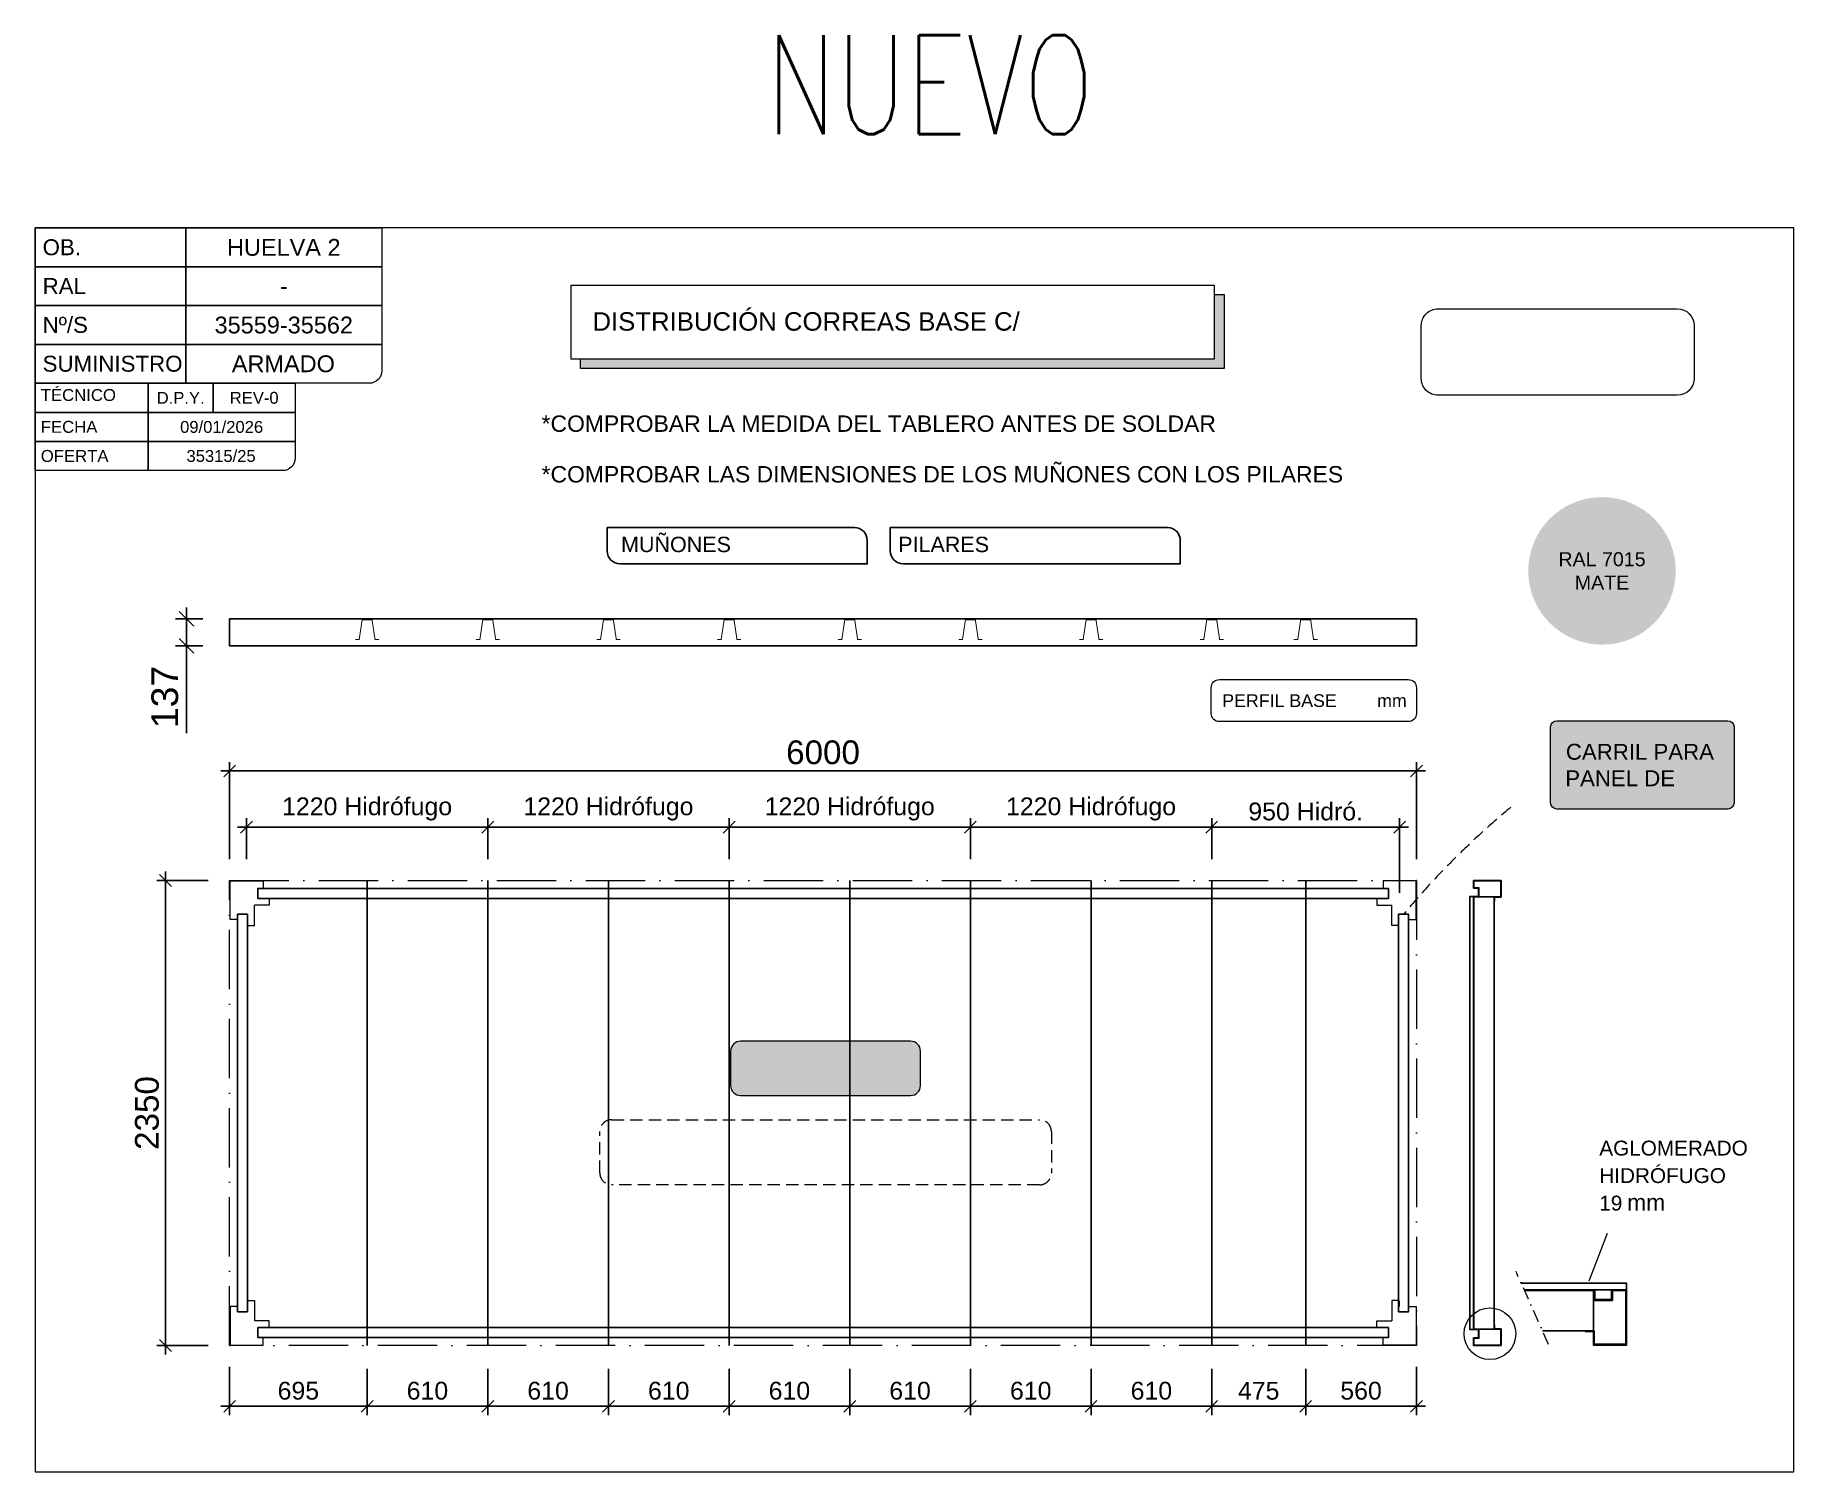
# Model space of a CAD drawing. Header units: millimetres. Extents: x 367645 to 474957, y -134457 to -104992.
# Drawn here: x 416651 to 425542, y -113025 to -105763 of the extents above; entities that cross this region are included whole.
import ezdxf
from ezdxf.enums import TextEntityAlignment as Align

# ---------------------------------------------------------------- set-up
doc = ezdxf.new("R2010")
doc.units = ezdxf.units.MM
doc.header["$LTSCALE"] = 25
doc.header["$PDMODE"] = 35
doc.header["$PDSIZE"] = 5
for name, pattern in [('ACAD_ISO10W100', [18, 12, -3, 0, -3]), ('TRAZO_Y_PUNTO2', [0.5, 0.25, -0.125, 0, -0.125]), ('TRAZOS2', [0.375, 0.25, -0.125])]:
    doc.linetypes.add(name, pattern=pattern)
for name, color, linetype in [('_A-SOMBREJAT BLANC', 7, 'Continuous'), ('ALZ-CER-DIB', 8, 'Continuous'), ('ALZ-EST-BA-DIB', 3, 'Continuous'), ('CARRIL', 3, 'Continuous'), ('CORREAS', 4, 'Continuous'), ('CUADROS', 2, 'Continuous'), ('Ejes', 4, 'Continuous'), ('Estructura LF', 8, 'Continuous'), ('PL-CER-DIB', 3, 'Continuous'), ('SOMBRAS', 7, 'Continuous'), ('TEXTO', 2, 'Continuous')]:
    doc.layers.add(name, color=color, linetype=linetype)
for name, color, linetype, lineweight in [('Cotas', 1, 'Continuous', 13), ('PL-LIM-CASETA', 8, 'ACAD_ISO10W100', 9), ('PL-PILARES', 2, 'Continuous', 18)]:
    doc.layers.add(name, color=color, linetype=linetype, lineweight=lineweight)
doc.styles.add('ARIAL', font='arial.ttf')
doc.styles.add('ROMANS', font='romans.shx', dxfattribs={"width": 0.75})
doc.styles.get("Standard").update_dxf_attribs({"font": 'arial.ttf'})
doc.dimstyles.new('PMP-T-60', dxfattribs={"dimscale": 60, "dimtxt": 1.8, "dimasz": 1, "dimexe": 0.75, "dimexo": 1.8, "dimgap": 0.5400000000000001, "dimtad": 1, "dimdec": 0, "dimzin": 0, "dimdsep": 46, "dimtxsty": 'ROMANS', "dimblk1": 'OBLIQUE', "dimblk2": 'OBLIQUE', "dimsah": 1, "dimcen": 1, "dimdle": 0.75, "dimadec": 0, "dimazin": 0, "dimtfac": 1, "dimtdec": 0, "dimtofl": 0, "dimtmove": 0, "dimatfit": 3, "dimldrblk": 'OBLIQUE', "dimfxl": 1, "dimtolj": 1, "dimtzin": 0, "dimarcsym": 0})
doc.dimstyles.new('PMP-T-75', dxfattribs={"dimscale": 75, "dimtxt": 1.8, "dimasz": 1, "dimexe": 0.75, "dimexo": 1.8, "dimgap": 0.5400000000000001, "dimtad": 1, "dimdec": 0, "dimzin": 0, "dimdsep": 46, "dimtxsty": 'ROMANS', "dimblk1": 'OBLIQUE', "dimblk2": 'OBLIQUE', "dimsah": 1, "dimcen": 1, "dimdle": 0.75, "dimadec": 0, "dimazin": 0, "dimtfac": 1, "dimtdec": 0, "dimtofl": 0, "dimtmove": 0, "dimatfit": 3, "dimldrblk": 'OBLIQUE', "dimfxl": 1, "dimtolj": 1, "dimtzin": 0, "dimarcsym": 0})

msp = doc.modelspace()

# ---------------------------------------------------------------- texts
at = {"layer": 'CARRIL', "insert": (420346.638487928, -105763.3378919169), "char_height": 500, "width": 5579.14777942372, "attachment_point": 1, "style": 'ROMANS'}
msp.add_mtext('NUEVO', dxfattribs=at)
at = {"layer": 'TEXTO', "style": 'ARIAL'}
for s, p in [('HUELVA 2', (417907.496841155, -106835.9006619731)), ('-', (417907.496841155, -107032.1623737251)), ('ARMADO', (417905.4048471018, -107424.3203013939))]:
    msp.add_text(s, height=84.99167612187583, dxfattribs=at).set_placement(p, align=Align.MIDDLE_CENTER)
at = {"layer": 'TEXTO', "color": 6, "style": 'ARIAL'}
msp.add_text('35559-35562', height=84.99167612187583, dxfattribs=at).set_placement((417907.496841155, -107228.424085477), align=Align.MIDDLE_CENTER)
at = {"layer": 'TEXTO', "color": 7, "style": 'ARIAL'}
for s, p in [('D.P.Y.', (417386.2480276535, -107596.414795012)), ('REV-0', (417757.952004455, -107596.414795012)), ('09/01/2026', (417593.2784395889, -107743.611078826))]:
    msp.add_text(s, height=60.02563778115921, dxfattribs=at).set_placement(p, align=Align.MIDDLE_CENTER)
at = {"layer": 'TEXTO', "style": 'ARIAL'}
for s, p in [('*COMPROBAR LA MEDIDA DEL TABLERO ANTES DE SOLDAR', (419211.0085494426, -107768.3865141967)), ('*COMPROBAR LAS DIMENSIONES DE LOS MUÑONES CON LOS PILARES', (419211.0085494426, -108024.3942201258))]:
    msp.add_text(s, height=82.86719530218696, dxfattribs=at).set_placement(p)
at = {"layer": 'TEXTO', "color": 4, "style": 'ARIAL'}
msp.add_text('35315/25', height=60.02563778115921, dxfattribs=at).set_placement((417590.5067497867, -107890.345475142), align=Align.MIDDLE_CENTER)
at = {"layer": 'TEXTO', "char_height": 80.62744482520085, "width": 1307.133102081609, "attachment_point": 1}
for s, insert in [('OB.', (416688.3496233185, -106794.9639927316)), ('RAL', (416688.3496233185, -106991.2257044836)), ('Nº/S ', (416688.3496233185, -107187.4874162355)), ('SUMINISTRO', (416688.3496233185, -107383.7491279875))]:
    msp.add_mtext(s, dxfattribs=dict(at, insert=insert))
at = {"layer": 'TEXTO', "color": 7, "char_height": 60.47058361890055, "width": 1307.133102081609, "attachment_point": 1}
for s, insert in [('TÉCNICO', (416678.9180262123, -107551.9543936212)), ('FECHA', (416678.9180262123, -107712.9085768947))]:
    msp.add_mtext(s, dxfattribs=dict(at, insert=insert))
at = {"layer": 'TEXTO', "color": 4, "insert": (416678.9180262123, -107860.1048607087), "char_height": 60.47058361890055, "width": 1307.133102081609, "attachment_point": 1}
msp.add_mtext('OFERTA', dxfattribs=at)
at = {"layer": 'TEXTO', "transparency": 33554687, "insert": (424571.9177517883, -108471.2653280559, -14394.58967002657), "char_height": 70.93482133686884, "width": 536.0964178752159, "attachment_point": 5, "style": 'ARIAL'}
msp.add_mtext('{\\C0;\\c16777215;RAL 7015 MATE}', dxfattribs=at)

# ---------------------------------------------------------------- blocks, each defined once
blk = doc.blocks.new('_OBLIQUE')
at = {"color": 0, "linetype": 'ByBlock'}
blk.add_line((-0.5, -0.5), (0.5, 0.5), dxfattribs=at)
blk = doc.blocks.new('*D344')
at = {"layer": 'Cotas', "color": 0, "lineweight": -2, "transparency": 16777216}
for p, q in [((417498.7930660353, -108713.3065789912), (417359.8238188759, -108713.3065789912)), ((417416.0738188759, -108657.0565789912), (417416.0738188759, -108850.3065789911)), ((417498.7930660353, -108850.3065789911), (417359.8238188759, -108850.3065789911)), ((417416.0738188759, -108850.3065789911), (417416.0738188759, -109291.8693347892))]:
    blk.add_line(p, q, dxfattribs=at)
at = {"layer": 'Defpoints', "color": 0, "transparency": 16777216}
for p in [(417633.7930660352, -108713.3065789912), (417416.0738188759, -108850.3065789911), (417633.7930660354, -108850.3065789911)]:
    blk.add_point(p, dxfattribs=at)
at = {"layer": 'Cotas', "color": 0, "lineweight": -2, "transparency": 16777216, "xscale": 75, "yscale": 75, "zscale": 75}
for p, rotation in [((417416.0738188759, -108713.3065789912), 90), ((417416.0738188759, -108850.3065789911), 270)]:
    blk.add_blockref('_OBLIQUE', p, dxfattribs=dict(at, rotation=rotation))
at = {"layer": 'Cotas', "color": 0, "transparency": 16777216, "insert": (417306.6004218772, -109108.5879568902), "char_height": 135, "attachment_point": 5, "rotation": 90, "style": 'ARIAL'}
blk.add_mtext('\\A1;137', dxfattribs=at)
blk = doc.blocks.new('*D345')
at = {"layer": 'Cotas', "color": 0, "lineweight": -2, "transparency": 16777216}
for p, q in [((417525.7930660353, -110036.5867124923), (417264.8799635232, -110036.5867124923)), ((417309.8799635232, -109991.5867124924), (417309.8799635232, -112431.5867124924)), ((417525.7930660353, -112386.5867124925), (417264.8799635232, -112386.5867124925))]:
    blk.add_line(p, q, dxfattribs=at)
at = {"layer": 'Defpoints', "color": 0, "transparency": 16777216}
for p in [(417633.7930660354, -110036.5867124923), (417309.8799635232, -112386.5867124925), (417633.7930660354, -112386.5867124925)]:
    blk.add_point(p, dxfattribs=at)
at = {"layer": 'Cotas', "color": 0, "lineweight": -2, "transparency": 16777216, "xscale": 60, "yscale": 60, "zscale": 60}
for p, rotation in [((417309.8799635232, -110036.5867124923), 90), ((417309.8799635232, -112386.5867124925), 270)]:
    blk.add_blockref('_OBLIQUE', p, dxfattribs=dict(at, rotation=rotation))
at = {"layer": 'Cotas', "color": 0, "transparency": 16777216, "insert": (417216.170277302, -111211.5867124925), "char_height": 120, "attachment_point": 5, "rotation": 90, "style": 'ARIAL'}
blk.add_mtext('\\A1;2350', dxfattribs=at)
blk = doc.blocks.new('*D346')
at = {"layer": 'Cotas', "color": 0, "lineweight": -2, "transparency": 16777216}
for p, q in [((417633.7930660351, -109928.5867124923), (417633.7930660351, -109437.7321472028)), ((423633.7930660353, -109928.5867124923), (423633.7930660353, -109437.7321472028)), ((417588.793066035, -109482.7321472028), (423678.7930660351, -109482.7321472028))]:
    blk.add_line(p, q, dxfattribs=at)
at = {"layer": 'Defpoints', "color": 0, "transparency": 16777216}
for p in [(423633.7930660353, -109482.7321472028), (417633.7930660351, -110036.5867124923), (423633.7930660353, -110036.5867124923)]:
    blk.add_point(p, dxfattribs=at)
at = {"layer": 'Cotas', "color": 0, "lineweight": -2, "transparency": 16777216, "xscale": 60, "yscale": 60, "zscale": 60, "rotation": 180}
blk.add_blockref('_OBLIQUE', (417633.7930660351, -109482.7321472028), dxfattribs=at)
at = {"layer": 'Cotas', "color": 0, "lineweight": -2, "transparency": 16777216, "xscale": 60, "yscale": 60, "zscale": 60}
blk.add_blockref('_OBLIQUE', (423633.7930660353, -109482.7321472028), dxfattribs=at)
at = {"layer": 'Cotas', "color": 0, "transparency": 16777216, "insert": (420633.793066035, -109389.0633886762), "char_height": 120, "attachment_point": 5, "style": 'ARIAL'}
blk.add_mtext('\\A1;6000', dxfattribs=at)
blk = doc.blocks.new('*D347')
at = {"layer": 'Cotas', "color": 0, "lineweight": -2, "transparency": 16777216}
for p, q in [((423073.7930660352, -112504.5867124923), (423073.7930660352, -112739.2944789973)), ((423633.7930660353, -112494.5867124923), (423633.7930660353, -112739.2944789973)), ((423028.7930660352, -112694.2944789973), (423678.7930660351, -112694.2944789973))]:
    blk.add_line(p, q, dxfattribs=at)
at = {"layer": 'Defpoints', "color": 0, "transparency": 16777216}
for p in [(423073.7930660352, -112396.5867124923), (423633.7930660353, -112386.5867124923), (423633.7930660353, -112694.2944789973)]:
    blk.add_point(p, dxfattribs=at)
at = {"layer": 'Cotas', "color": 0, "lineweight": -2, "transparency": 16777216, "xscale": 60, "yscale": 60, "zscale": 60, "rotation": 180}
blk.add_blockref('_OBLIQUE', (423073.7930660352, -112694.2944789973), dxfattribs=at)
at = {"layer": 'Cotas', "color": 0, "lineweight": -2, "transparency": 16777216, "xscale": 60, "yscale": 60, "zscale": 60}
blk.add_blockref('_OBLIQUE', (423633.7930660353, -112694.2944789973), dxfattribs=at)
at = {"layer": 'Cotas', "color": 0, "transparency": 16777216, "insert": (423353.7930660353, -112615.9429101023), "char_height": 90, "attachment_point": 5, "style": 'ARIAL'}
blk.add_mtext('\\A1;560', dxfattribs=at)
blk = doc.blocks.new('*D348')
at = {"layer": 'Cotas', "color": 0, "lineweight": -2, "transparency": 16777216}
for p, q in [((417673.7930660353, -109766.3365785787), (418983.7930660353, -109766.3365785787)), ((417718.7930660353, -109928.5867124923), (417718.7930660353, -109721.3365785787)), ((418938.7930660353, -109928.5867124923), (418938.7930660353, -109721.3365785787))]:
    blk.add_line(p, q, dxfattribs=at)
at = {"layer": 'Defpoints', "color": 0, "transparency": 16777216}
for p in [(418938.7930660353, -109766.3365785787), (417718.7930660353, -110036.5867124923), (418938.7930660353, -110036.5867124923)]:
    blk.add_point(p, dxfattribs=at)
at = {"layer": 'Cotas', "color": 0, "lineweight": -2, "transparency": 16777216, "xscale": 60, "yscale": 60, "zscale": 60, "rotation": 180}
blk.add_blockref('_OBLIQUE', (417718.7930660353, -109766.3365785787), dxfattribs=at)
at = {"layer": 'Cotas', "color": 0, "lineweight": -2, "transparency": 16777216, "xscale": 60, "yscale": 60, "zscale": 60}
blk.add_blockref('_OBLIQUE', (418938.7930660353, -109766.3365785787), dxfattribs=at)
at = {"layer": 'Cotas', "color": 0, "transparency": 16777216, "insert": (418328.7930660353, -109674.9393070917), "char_height": 90, "attachment_point": 5, "style": 'ARIAL'}
blk.add_mtext('\\A1;1220 Hidrófugo', dxfattribs=at)
blk = doc.blocks.new('*D349')
at = {"layer": 'Cotas', "color": 0, "lineweight": -2, "transparency": 16777216}
for p, q in [((418328.7930660354, -112504.5867124923), (418328.7930660354, -112739.2944789973)), ((418938.7930660353, -112504.5867124923), (418938.7930660353, -112739.2944789973)), ((418283.7930660354, -112694.2944789973), (418983.7930660353, -112694.2944789973))]:
    blk.add_line(p, q, dxfattribs=at)
at = {"layer": 'Defpoints', "color": 0, "transparency": 16777216}
for p in [(418328.7930660354, -112396.5867124923), (418938.7930660353, -112396.5867124923), (418938.7930660353, -112694.2944789973)]:
    blk.add_point(p, dxfattribs=at)
at = {"layer": 'Cotas', "color": 0, "lineweight": -2, "transparency": 16777216, "xscale": 60, "yscale": 60, "zscale": 60, "rotation": 180}
blk.add_blockref('_OBLIQUE', (418328.7930660354, -112694.2944789973), dxfattribs=at)
at = {"layer": 'Cotas', "color": 0, "lineweight": -2, "transparency": 16777216, "xscale": 60, "yscale": 60, "zscale": 60}
blk.add_blockref('_OBLIQUE', (418938.7930660353, -112694.2944789973), dxfattribs=at)
at = {"layer": 'Cotas', "color": 0, "transparency": 16777216, "insert": (418633.7930660353, -112615.9429101023), "char_height": 90, "attachment_point": 5, "style": 'ARIAL'}
blk.add_mtext('\\A1;610', dxfattribs=at)
blk = doc.blocks.new('*D350')
at = {"layer": 'Cotas', "color": 0, "lineweight": -2, "transparency": 16777216}
for p, q in [((417633.7930660352, -112494.5867124923), (417633.7930660352, -112739.2944789973)), ((418328.7930660354, -112504.5867124923), (418328.7930660354, -112739.2944789973)), ((417588.7930660352, -112694.2944789973), (418373.7930660353, -112694.2944789973))]:
    blk.add_line(p, q, dxfattribs=at)
at = {"layer": 'Defpoints', "color": 0, "transparency": 16777216}
for p in [(417633.7930660352, -112386.5867124923), (418328.7930660354, -112396.5867124923), (418328.7930660354, -112694.2944789973)]:
    blk.add_point(p, dxfattribs=at)
at = {"layer": 'Cotas', "color": 0, "lineweight": -2, "transparency": 16777216, "xscale": 60, "yscale": 60, "zscale": 60, "rotation": 180}
blk.add_blockref('_OBLIQUE', (417633.7930660352, -112694.2944789973), dxfattribs=at)
at = {"layer": 'Cotas', "color": 0, "lineweight": -2, "transparency": 16777216, "xscale": 60, "yscale": 60, "zscale": 60}
blk.add_blockref('_OBLIQUE', (418328.7930660354, -112694.2944789973), dxfattribs=at)
at = {"layer": 'Cotas', "color": 0, "transparency": 16777216, "insert": (417981.2930660353, -112615.9429101023), "char_height": 90, "attachment_point": 5, "style": 'ARIAL'}
blk.add_mtext('\\A1;695', dxfattribs=at)
blk = doc.blocks.new('*D351')
at = {"layer": 'Cotas', "color": 0, "lineweight": -2, "transparency": 16777216}
for p, q in [((422553.7930660354, -109766.3365785787), (423593.7930660353, -109766.3365785787)), ((422598.7930660354, -109928.5867124923), (422598.7930660354, -109721.3365785787)), ((423548.7930660354, -110098.5867124923), (423548.7930660354, -109721.3365785787))]:
    blk.add_line(p, q, dxfattribs=at)
at = {"layer": 'Defpoints', "color": 0, "transparency": 16777216}
for p in [(423548.7930660354, -109766.3365785787), (422598.7930660354, -110036.5867124923), (423548.7930660354, -110206.5867124923)]:
    blk.add_point(p, dxfattribs=at)
at = {"layer": 'Cotas', "color": 0, "lineweight": -2, "transparency": 16777216, "xscale": 60, "yscale": 60, "zscale": 60, "rotation": 180}
blk.add_blockref('_OBLIQUE', (422598.7930660354, -109766.3365785787), dxfattribs=at)
at = {"layer": 'Cotas', "color": 0, "lineweight": -2, "transparency": 16777216, "xscale": 60, "yscale": 60, "zscale": 60}
blk.add_blockref('_OBLIQUE', (423548.7930660354, -109766.3365785787), dxfattribs=at)
at = {"layer": 'Cotas', "color": 0, "transparency": 16777216, "insert": (423073.7930660352, -109687.9236181421), "char_height": 90, "attachment_point": 5, "style": 'ARIAL'}
blk.add_mtext('\\A1;950 Hidró.', dxfattribs=at)
blk = doc.blocks.new('*D352')
at = {"layer": 'Cotas', "color": 0, "lineweight": -2, "transparency": 16777216}
for p, q in [((418893.7930660354, -109766.3365785787), (420203.7930660353, -109766.3365785787)), ((418938.7930660353, -109928.5867124923), (418938.7930660353, -109721.3365785787)), ((420158.7930660353, -109928.5867124923), (420158.7930660353, -109721.3365785787))]:
    blk.add_line(p, q, dxfattribs=at)
at = {"layer": 'Defpoints', "color": 0, "transparency": 16777216}
for p in [(420158.7930660353, -109766.3365785787), (418938.7930660353, -110036.5867124923), (420158.7930660353, -110036.5867124923)]:
    blk.add_point(p, dxfattribs=at)
at = {"layer": 'Cotas', "color": 0, "lineweight": -2, "transparency": 16777216, "xscale": 60, "yscale": 60, "zscale": 60, "rotation": 180}
blk.add_blockref('_OBLIQUE', (418938.7930660353, -109766.3365785787), dxfattribs=at)
at = {"layer": 'Cotas', "color": 0, "lineweight": -2, "transparency": 16777216, "xscale": 60, "yscale": 60, "zscale": 60}
blk.add_blockref('_OBLIQUE', (420158.7930660353, -109766.3365785787), dxfattribs=at)
at = {"layer": 'Cotas', "color": 0, "transparency": 16777216, "insert": (419548.7930660353, -109674.9393070917), "char_height": 90, "attachment_point": 5, "style": 'ARIAL'}
blk.add_mtext('\\A1;1220 Hidrófugo', dxfattribs=at)
blk = doc.blocks.new('*D353')
at = {"layer": 'Cotas', "color": 0, "lineweight": -2, "transparency": 16777216}
for p, q in [((419548.7930660354, -112504.5867124923), (419548.7930660354, -112739.2944789973)), ((420158.7930660353, -112504.5867124923), (420158.7930660353, -112739.2944789973)), ((419503.7930660354, -112694.2944789973), (420203.7930660353, -112694.2944789973))]:
    blk.add_line(p, q, dxfattribs=at)
at = {"layer": 'Defpoints', "color": 0, "transparency": 16777216}
for p in [(419548.7930660354, -112396.5867124923), (420158.7930660353, -112396.5867124923), (420158.7930660353, -112694.2944789973)]:
    blk.add_point(p, dxfattribs=at)
at = {"layer": 'Cotas', "color": 0, "lineweight": -2, "transparency": 16777216, "xscale": 60, "yscale": 60, "zscale": 60, "rotation": 180}
blk.add_blockref('_OBLIQUE', (419548.7930660354, -112694.2944789973), dxfattribs=at)
at = {"layer": 'Cotas', "color": 0, "lineweight": -2, "transparency": 16777216, "xscale": 60, "yscale": 60, "zscale": 60}
blk.add_blockref('_OBLIQUE', (420158.7930660353, -112694.2944789973), dxfattribs=at)
at = {"layer": 'Cotas', "color": 0, "transparency": 16777216, "insert": (419853.7930660353, -112615.9429101023), "char_height": 90, "attachment_point": 5, "style": 'ARIAL'}
blk.add_mtext('\\A1;610', dxfattribs=at)
blk = doc.blocks.new('*D354')
at = {"layer": 'Cotas', "color": 0, "lineweight": -2, "transparency": 16777216}
for p, q in [((420113.7930660354, -109766.3365785786), (421423.7930660353, -109766.3365785786)), ((420158.7930660353, -109928.5867124923), (420158.7930660353, -109721.3365785786)), ((421378.7930660354, -109928.5867124923), (421378.7930660354, -109721.3365785786))]:
    blk.add_line(p, q, dxfattribs=at)
at = {"layer": 'Defpoints', "color": 0, "transparency": 16777216}
for p in [(421378.7930660354, -109766.3365785786), (420158.7930660353, -110036.5867124923), (421378.7930660354, -110036.5867124923)]:
    blk.add_point(p, dxfattribs=at)
at = {"layer": 'Cotas', "color": 0, "lineweight": -2, "transparency": 16777216, "xscale": 60, "yscale": 60, "zscale": 60, "rotation": 180}
blk.add_blockref('_OBLIQUE', (420158.7930660353, -109766.3365785786), dxfattribs=at)
at = {"layer": 'Cotas', "color": 0, "lineweight": -2, "transparency": 16777216, "xscale": 60, "yscale": 60, "zscale": 60}
blk.add_blockref('_OBLIQUE', (421378.7930660354, -109766.3365785786), dxfattribs=at)
at = {"layer": 'Cotas', "color": 0, "transparency": 16777216, "insert": (420768.7930660354, -109674.9393070916), "char_height": 90, "attachment_point": 5, "style": 'ARIAL'}
blk.add_mtext('\\A1;1220 Hidrófugo', dxfattribs=at)
blk = doc.blocks.new('*D355')
at = {"layer": 'Cotas', "color": 0, "lineweight": -2, "transparency": 16777216}
for p, q in [((420768.7930660354, -112504.5867124923), (420768.7930660354, -112739.2944789973)), ((421378.7930660354, -112504.5867124923), (421378.7930660354, -112739.2944789973)), ((420723.7930660354, -112694.2944789973), (421423.7930660353, -112694.2944789973))]:
    blk.add_line(p, q, dxfattribs=at)
at = {"layer": 'Defpoints', "color": 0, "transparency": 16777216}
for p in [(420768.7930660354, -112396.5867124923), (421378.7930660354, -112396.5867124923), (421378.7930660354, -112694.2944789973)]:
    blk.add_point(p, dxfattribs=at)
at = {"layer": 'Cotas', "color": 0, "lineweight": -2, "transparency": 16777216, "xscale": 60, "yscale": 60, "zscale": 60, "rotation": 180}
blk.add_blockref('_OBLIQUE', (420768.7930660354, -112694.2944789973), dxfattribs=at)
at = {"layer": 'Cotas', "color": 0, "lineweight": -2, "transparency": 16777216, "xscale": 60, "yscale": 60, "zscale": 60}
blk.add_blockref('_OBLIQUE', (421378.7930660354, -112694.2944789973), dxfattribs=at)
at = {"layer": 'Cotas', "color": 0, "transparency": 16777216, "insert": (421073.7930660353, -112615.9429101023), "char_height": 90, "attachment_point": 5, "style": 'ARIAL'}
blk.add_mtext('\\A1;610', dxfattribs=at)
blk = doc.blocks.new('*D356')
at = {"layer": 'Cotas', "color": 0, "lineweight": -2, "transparency": 16777216}
for p, q in [((421333.7930660354, -109766.3365785786), (422643.7930660353, -109766.3365785786)), ((421378.7930660354, -109928.5867124923), (421378.7930660354, -109721.3365785786)), ((422598.7930660354, -109928.5867124923), (422598.7930660354, -109721.3365785786))]:
    blk.add_line(p, q, dxfattribs=at)
at = {"layer": 'Defpoints', "color": 0, "transparency": 16777216}
for p in [(422598.7930660354, -109766.3365785786), (421378.7930660354, -110036.5867124923), (422598.7930660354, -110036.5867124923)]:
    blk.add_point(p, dxfattribs=at)
at = {"layer": 'Cotas', "color": 0, "lineweight": -2, "transparency": 16777216, "xscale": 60, "yscale": 60, "zscale": 60, "rotation": 180}
blk.add_blockref('_OBLIQUE', (421378.7930660354, -109766.3365785786), dxfattribs=at)
at = {"layer": 'Cotas', "color": 0, "lineweight": -2, "transparency": 16777216, "xscale": 60, "yscale": 60, "zscale": 60}
blk.add_blockref('_OBLIQUE', (422598.7930660354, -109766.3365785786), dxfattribs=at)
at = {"layer": 'Cotas', "color": 0, "transparency": 16777216, "insert": (421988.7930660354, -109674.9393070916), "char_height": 90, "attachment_point": 5, "style": 'ARIAL'}
blk.add_mtext('\\A1;1220 Hidrófugo', dxfattribs=at)
blk = doc.blocks.new('*D357')
at = {"layer": 'Cotas', "color": 0, "lineweight": -2, "transparency": 16777216}
for p, q in [((421988.7930660354, -112504.5867124923), (421988.7930660354, -112739.2944789973)), ((422598.7930660354, -112504.5867124923), (422598.7930660354, -112739.2944789973)), ((421943.7930660354, -112694.2944789973), (422643.7930660353, -112694.2944789973))]:
    blk.add_line(p, q, dxfattribs=at)
at = {"layer": 'Defpoints', "color": 0, "transparency": 16777216}
for p in [(421988.7930660354, -112396.5867124923), (422598.7930660354, -112396.5867124923), (422598.7930660354, -112694.2944789973)]:
    blk.add_point(p, dxfattribs=at)
at = {"layer": 'Cotas', "color": 0, "lineweight": -2, "transparency": 16777216, "xscale": 60, "yscale": 60, "zscale": 60, "rotation": 180}
blk.add_blockref('_OBLIQUE', (421988.7930660354, -112694.2944789973), dxfattribs=at)
at = {"layer": 'Cotas', "color": 0, "lineweight": -2, "transparency": 16777216, "xscale": 60, "yscale": 60, "zscale": 60}
blk.add_blockref('_OBLIQUE', (422598.7930660354, -112694.2944789973), dxfattribs=at)
at = {"layer": 'Cotas', "color": 0, "transparency": 16777216, "insert": (422293.7930660353, -112615.9429101023), "char_height": 90, "attachment_point": 5, "style": 'ARIAL'}
blk.add_mtext('\\A1;610', dxfattribs=at)
blk = doc.blocks.new('*D358')
at = {"layer": 'Cotas', "color": 0, "lineweight": -2, "transparency": 16777216}
for p, q in [((418938.7930660354, -112504.5867124924), (418938.7930660354, -112739.2944789974)), ((419548.7930660353, -112504.5867124924), (419548.7930660353, -112739.2944789974)), ((418893.7930660355, -112694.2944789974), (419593.7930660353, -112694.2944789974))]:
    blk.add_line(p, q, dxfattribs=at)
at = {"layer": 'Defpoints', "color": 0, "transparency": 16777216}
for p in [(418938.7930660354, -112396.5867124924), (419548.7930660353, -112396.5867124924), (419548.7930660353, -112694.2944789974)]:
    blk.add_point(p, dxfattribs=at)
at = {"layer": 'Cotas', "color": 0, "lineweight": -2, "transparency": 16777216, "xscale": 60, "yscale": 60, "zscale": 60, "rotation": 180}
blk.add_blockref('_OBLIQUE', (418938.7930660354, -112694.2944789974), dxfattribs=at)
at = {"layer": 'Cotas', "color": 0, "lineweight": -2, "transparency": 16777216, "xscale": 60, "yscale": 60, "zscale": 60}
blk.add_blockref('_OBLIQUE', (419548.7930660353, -112694.2944789974), dxfattribs=at)
at = {"layer": 'Cotas', "color": 0, "transparency": 16777216, "insert": (419243.7930660354, -112615.9429101024), "char_height": 90, "attachment_point": 5, "style": 'ARIAL'}
blk.add_mtext('\\A1;610', dxfattribs=at)
blk = doc.blocks.new('*D359')
at = {"layer": 'Cotas', "color": 0, "lineweight": -2, "transparency": 16777216}
for p, q in [((420158.7930660356, -112504.5867124923), (420158.7930660356, -112739.2944789973)), ((420768.7930660354, -112504.5867124923), (420768.7930660354, -112739.2944789973)), ((420113.7930660356, -112694.2944789973), (420813.7930660353, -112694.2944789973))]:
    blk.add_line(p, q, dxfattribs=at)
at = {"layer": 'Defpoints', "color": 0, "transparency": 16777216}
for p in [(420158.7930660356, -112396.5867124923), (420768.7930660354, -112396.5867124923), (420768.7930660354, -112694.2944789973)]:
    blk.add_point(p, dxfattribs=at)
at = {"layer": 'Cotas', "color": 0, "lineweight": -2, "transparency": 16777216, "xscale": 60, "yscale": 60, "zscale": 60, "rotation": 180}
blk.add_blockref('_OBLIQUE', (420158.7930660356, -112694.2944789973), dxfattribs=at)
at = {"layer": 'Cotas', "color": 0, "lineweight": -2, "transparency": 16777216, "xscale": 60, "yscale": 60, "zscale": 60}
blk.add_blockref('_OBLIQUE', (420768.7930660354, -112694.2944789973), dxfattribs=at)
at = {"layer": 'Cotas', "color": 0, "transparency": 16777216, "insert": (420463.7930660354, -112615.9429101023), "char_height": 90, "attachment_point": 5, "style": 'ARIAL'}
blk.add_mtext('\\A1;610', dxfattribs=at)
blk = doc.blocks.new('*D360')
at = {"layer": 'Cotas', "color": 0, "lineweight": -2, "transparency": 16777216}
for p, q in [((421378.7930660356, -112504.5867124923), (421378.7930660356, -112739.2944789973)), ((421988.7930660354, -112504.5867124923), (421988.7930660354, -112739.2944789973)), ((421333.7930660356, -112694.2944789973), (422033.7930660353, -112694.2944789973))]:
    blk.add_line(p, q, dxfattribs=at)
at = {"layer": 'Defpoints', "color": 0, "transparency": 16777216}
for p in [(421378.7930660356, -112396.5867124923), (421988.7930660354, -112396.5867124923), (421988.7930660354, -112694.2944789973)]:
    blk.add_point(p, dxfattribs=at)
at = {"layer": 'Cotas', "color": 0, "lineweight": -2, "transparency": 16777216, "xscale": 60, "yscale": 60, "zscale": 60, "rotation": 180}
blk.add_blockref('_OBLIQUE', (421378.7930660356, -112694.2944789973), dxfattribs=at)
at = {"layer": 'Cotas', "color": 0, "lineweight": -2, "transparency": 16777216, "xscale": 60, "yscale": 60, "zscale": 60}
blk.add_blockref('_OBLIQUE', (421988.7930660354, -112694.2944789973), dxfattribs=at)
at = {"layer": 'Cotas', "color": 0, "transparency": 16777216, "insert": (421683.7930660354, -112615.9429101023), "char_height": 90, "attachment_point": 5, "style": 'ARIAL'}
blk.add_mtext('\\A1;610', dxfattribs=at)
blk = doc.blocks.new('*D361')
at = {"layer": 'Cotas', "color": 0, "lineweight": -2, "transparency": 16777216}
for p, q in [((422598.7930660354, -112504.5867124923), (422598.7930660354, -112739.2944789973)), ((423073.7930660352, -112504.5867124923), (423073.7930660352, -112739.2944789973)), ((422553.7930660354, -112694.2944789973), (423118.7930660353, -112694.2944789973))]:
    blk.add_line(p, q, dxfattribs=at)
at = {"layer": 'Defpoints', "color": 0, "transparency": 16777216}
for p in [(422598.7930660354, -112396.5867124923), (423073.7930660352, -112396.5867124923), (423073.7930660352, -112694.2944789973)]:
    blk.add_point(p, dxfattribs=at)
at = {"layer": 'Cotas', "color": 0, "lineweight": -2, "transparency": 16777216, "xscale": 60, "yscale": 60, "zscale": 60, "rotation": 180}
blk.add_blockref('_OBLIQUE', (422598.7930660354, -112694.2944789973), dxfattribs=at)
at = {"layer": 'Cotas', "color": 0, "lineweight": -2, "transparency": 16777216, "xscale": 60, "yscale": 60, "zscale": 60}
blk.add_blockref('_OBLIQUE', (423073.7930660352, -112694.2944789973), dxfattribs=at)
at = {"layer": 'Cotas', "color": 0, "transparency": 16777216, "insert": (422836.2930660352, -112616.1270847272), "char_height": 90, "attachment_point": 5, "style": 'ARIAL'}
blk.add_mtext('\\A1;475', dxfattribs=at)
blk = doc.blocks.new('CARRIL PARA PANEL DE Xmm')
at = {"layer": '_A-SOMBREJAT BLANC', "transparency": 33554495}
h = blk.add_hatch(color=3, dxfattribs=at)
h.dxf.hatch_style = 1
edge = h.paths.add_edge_path()
edge.add_line((22.15878310450353, 437.3994974235393), (886.7396088822278, 437.3994974235393))
edge.add_arc((886.7396088822278, 406.0622458585858), 31.33725156495348, 0, 90, ccw=False)
edge.add_line((918.0768604471813, 406.0622458585858), (918.0768604471813, 22.15878310422704))
edge.add_arc((886.7396088822278, 22.15878310422704), 31.33725156495348, -90, 0, ccw=False)
edge.add_line((886.7396088822278, -9.178468460726435), (22.15878310450353, -9.178468460726435))
edge.add_arc((22.15878310450353, 22.15878310422704), 31.33725156495347, 180, 270, ccw=False)
edge.add_line((-9.178468460449947, 22.15878310422704), (-9.178468460449947, 406.0622458585858))
edge.add_arc((22.15878310450353, 406.0622458585858), 31.33725156495348, 90, 180, ccw=False)
at = {"layer": 'Cotas', "color": 2, "elevation": 14394.58967002658}
blk.add_lwpolyline([(22.15878310450353, 437.3994974235393), (886.7396088822278, 437.3994974235393, -0.4142135623730951), (918.0768604471813, 406.0622458585858), (918.0768604471813, 22.15878310422704, -0.4142135623730951), (886.7396088822278, -9.178468460726435), (22.15878310450353, -9.178468460726435, -0.4142135623730951), (-9.178468460449947, 22.15878310422704), (-9.178468460449947, 406.0622458585858, -0.4142135623730951)], format="xyb", close=True, dxfattribs=at)
at = {"layer": 'TEXTO', "style": 'ARIAL'}
for s, p in [('CARRIL PARA', (68.08760014281143, 240.2176428178063, 14394.58967002658)), ('PANEL DE', (65.0172483328497, 106.2552692050667, 14394.58967002658))]:
    blk.add_text(s, height=80.377424167644, dxfattribs=at).set_placement(p)
blk.add_attdef('CARRIL', text='', height=80.377424167644, dxfattribs=at).set_placement((655.6558651892701, 82.4600426779507), align=Align.BOTTOM_LEFT)
blk = doc.blocks.new('RECUADRO H PERFIL BASE Xmm')
at = {"layer": 'Cotas', "color": 4}
blk.add_lwpolyline([(-996.3547588953516, 106.3174893479154), (-41.34864671132527, 106.3174893479154, -0.4142135623730951), (0, 64.96884263664833), (0, -64.96884263664833, -0.4142135623730951), (-41.34864671132527, -106.3174893479154), (-996.3547588953516, -106.3174893479154, -0.4142135623730951), (-1037.70340560656, -64.96884263664833), (-1037.70340560656, 64.96884263664833, -0.4142135623730951)], format="xyb", close=True, dxfattribs=at)
at = {"layer": 'TEXTO', "color": 4, "style": 'ARIAL'}
for s, p in [('PERFIL BASE', (-981.7459112281794, -32.14687481688452)), ('mm', (-198.6054207630805, -32.14687481688452))]:
    blk.add_text(s, height=64.29374963378903, dxfattribs=at).set_placement(p)
blk.add_attdef('HBASE', text='', height=64.29374963378903, dxfattribs=at).set_placement((-367.7164143821574, -51.1806315297581), align=Align.BOTTOM_LEFT)
blk = doc.blocks.new('RECUADROS MEDIDAS PILARES - MUÑONES')
at = {"layer": 'TEXTO', "color": 5}
for points in [[(-181.7848605138133, 0), (-1431.506919385923, 0), (-1431.506919385923, -118.572536593565, 0.4142135623730951), (-1366.661986156832, -183.417469822627), (-116.9399272845476, -183.417469822627), (-116.9399272845476, -64.84493322912022, 0.4142135623730951)], [(1401.150586014671, 0), (0, 0), (0, -118.572536593565, 0.4142135623730951), (64.84493322909111, -183.417469822627), (1465.995519243588, -183.417469822627), (1465.995519243588, -64.84493322912022, 0.4142135623730951)]]:
    blk.add_lwpolyline(points, format="xyb", close=True, dxfattribs=at)
at = {"layer": 'TEXTO', "color": 5, "style": 'ARIAL'}
for s, p in [(' MUÑONES ', (-1391.560626826074, -124.1830782154284)), ('PILARES ', (39.94629256002372, -124.1830782154284))]:
    blk.add_text(s, height=77.8139198748949, dxfattribs=at).set_placement(p)
for tag, p in [('MUÑONES', (-167.1637285270844, -91.70873491129896)), ('PILARES', (1415.771718001051, -91.70873491129896))]:
    blk.add_attdef(tag, text='', height=77.8139198748949, dxfattribs=at).set_placement(p, align=Align.MIDDLE_RIGHT)
blk = doc.blocks.new('RECUADRO TÍTULO PLANO')
at = {"layer": '_A-SOMBREJAT BLANC'}
h = blk.add_hatch(color=7, dxfattribs=at)
h.dxf.hatch_style = 1
h.paths.add_polyline_path([(1676.562965167686, -47.15003236467601), (1625.051092675828, -47.15003236467601), (1625.051092675828, -374.2477432525484), (-1577.90106031124, -374.2477432525484), (-1577.90106031124, -421.3977756172243), (1676.562965167686, -421.3977756172243)])
at = {"layer": 'Cotas'}
blk.add_lwpolyline([(-1625.051092675828, 0), (1625.051092675828, 0), (1625.051092675828, -374.2477432525484), (-1625.051092675828, -374.2477432525484)], close=True, dxfattribs=at)
blk.add_lwpolyline([(1625.051092675828, -47.15003236467601), (1676.562965167686, -47.15003236467601), (1676.562965167686, -421.3977756172243), (-1577.90106031124, -421.3977756172243), (-1577.90106031124, -374.2477432525484)], dxfattribs=at)
at = {"layer": 'TEXTO', "style": 'ARIAL'}
blk.add_text('DISTRIBUCIÓN CORREAS BASE C/', height=93.09413147860595, dxfattribs=at).set_placement((-1517.966445282858, -229.8752468653838))
blk.add_attdef('TABLERO', (717.3500722852768, -229.8752468653983), '', height=93.09413147860595, dxfattribs=at)
blk = doc.blocks.new('RECUADRO NÚMERO DE UD (MÓDULOS) NUMERO SERIE')
at = {"layer": 'Cotas', "color": 6}
blk.add_lwpolyline([(-604.5467599338735, 218.6583502332942), (604.5467599336407, 218.658350233236, -0.4142135623730951), (689.5866431149768, 133.6184670520742), (689.5866431149768, -133.6184670520451, -0.4142135623730951), (604.5467599336407, -218.6583502332651), (-604.5467599338735, -218.6583502332069, -0.4142135623730951), (-689.5866431149768, -133.6184670520451), (-689.5866431149768, 133.6184670520742, -0.4142135623730951)], format="xyb", close=True, dxfattribs=at)
at = {"layer": 'TEXTO', "color": 6, "style": 'ARIAL'}
blk.add_attdef('4UNIDADES_1UNIDAD', text='', height=132.2300339432307, dxfattribs=at).set_placement((5.82077e-11, 1.45519e-11), align=Align.MIDDLE_CENTER)
blk = doc.blocks.new('CORTE CARRIL CARA LARGA')
at = {"layer": 'PL-CER-DIB'}
for p, q in [((-140, 105), (-138, 105)), ((-36, 82), (-36, 105)), ((-34, 105), (-36, 105)), ((-34, 84), (-34, 105)), ((-2, 82), (-36, 82)), ((0, 84), (-34, 84)), ((-2, 2), (-2, 82)), ((0, 0), (0, 84))]:
    blk.add_line(p, q, dxfattribs=at)
for points in [[(0, 0), (-140, 0), (-140, 38), (-115, 38), (-115, 80), (-140, 80), (-140, 105)], [(-2, 2), (-138, 2), (-138, 36), (-113, 36), (-113, 82), (-138, 82), (-138, 105)]]:
    blk.add_lwpolyline(points, dxfattribs=at)
blk = doc.blocks.new('CORREA BASE')
at = {"layer": 'ALZ-CER-DIB', "const_width": 5}
blk.add_lwpolyline([(-60, -100), (-40, -100), (-25, 0), (25, 0), (40, -100), (60, -100)], dxfattribs=at)
blk = doc.blocks.new('RECUADRO TABLERO Y SUELO')
at = {"layer": 'Cotas', "linetype": 'TRAZOS2', "ltscale": 10, "transparency": 33554559}
blk.add_lwpolyline([(-1081.597046915442, 164.5221550817659), (1081.597046915267, 164.5221550817659, -0.4142135623730951), (1141.546507990686, 104.5726940063759), (1141.546507990686, -104.5726940063468, -0.4142135623730951), (1081.597046915267, -164.5221550817659), (-1081.597046915442, -164.5221550817659, -0.4142135623730951), (-1141.546507990744, -104.5726940063468), (-1141.546507990744, 104.5726940063759, -0.4142135623730951)], format="xyb", close=True, dxfattribs=at)
at = {"layer": 'TEXTO', "style": 'ARIAL'}
blk.add_attdef('TABLERO_SUELO', text='', height=107.909, dxfattribs=at).set_placement((0, 0), align=Align.MIDDLE_CENTER)
blk = doc.blocks.new('PILAR PANEL 50 ANCHO 2350')
at = {"layer": 'PL-PILARES'}
for p, q in [((0, 0), (-2, 0)), ((-169, -2.000000000014551), (-169, -40.00000000001453)), ((-2, -2.000000000014551), (-169, -2.000000000014551)), ((-169, -40.00000000001453), (-141.9999999999418, -39.99999999998546)), ((-141.9999999999418, -39.99999999998546), (-141.9999999998836, -89.99999999998545)), ((-2, -197.0000000000145), (-2, -2.000000000014551)), ((-200, -89.99999999995634), (-141.9999999998836, -89.99999999998545)), ((-200, -89.99999999995634), (-200, -124.9999999999563)), ((-200, -124.9999999999563), (-124.9999999999418, -124.9999999999563)), ((-124.9999999998836, -228.0000000000145), (-124.9999999999418, -124.9999999999563)), ((-40, -170.0000000000145), (-89.99999999994178, -170.0000000000145)), ((-89.99999999994178, -170.0000000000145), (-89.99999999994178, -228.0000000000145)), ((-40, -170.0000000000145), (-40, -197.0000000000145)), ((-89.99999999988358, -228.0000000000145), (-124.9999999998836, -228.0000000000145))]:
    blk.add_line(p, q, dxfattribs=at)
blk.add_lwpolyline([(-40, -197.0000000000145), (-2, -197.0000000000145)], dxfattribs=at)
blk = doc.blocks.new('BLOQUE NÚMERO SERIE')
at = {"layer": 'SOMBRAS', "transparency": 33554495}
h = blk.add_hatch(color=3, dxfattribs=at)
h.dxf.hatch_style = 1
edge = h.paths.add_edge_path()
edge.add_arc((-429.9241278418628, 87.21737621191991), 50.00000000008737, 89.99999999989983, 179.9999999998998)
edge.add_line((-479.9241278419501, 87.21737621200737), (-479.9241278419501, -87.21737621199283))
edge.add_arc((-429.9241278418627, -87.21737621190539), 50.00000000008743, 180.0000000001001, 270.0000000001001)
edge.add_line((-429.9241278417754, -137.2173762119928), (429.9241278416594, -137.2173762119928))
edge.add_arc((429.9241278417174, -87.2173762119348), 50.00000000005797, 269.9999999999335, 359.9999999999336)
edge.add_line((479.9241278417754, -87.21737621199281), (479.9241278417754, 87.21737621200737))
edge.add_arc((429.9241278417174, 87.21737621194931), 50.00000000005792, 6.64894e-11, 90.0000000000665)
edge.add_line((429.9241278416594, 137.2173762120073), (-429.9241278417754, 137.2173762120073))
at = {"layer": 'Cotas', "color": 2}
blk.add_lwpolyline([(-429.9241278417754, 137.2173762120073, 0.4142135623730951), (-479.9241278419501, 87.21737621200737), (-479.9241278419501, -87.21737621199281, 0.4142135623730951), (-429.9241278417754, -137.2173762119928), (429.9241278416594, -137.2173762119928, 0.4142135623730951), (479.9241278417754, -87.21737621199281), (479.9241278417754, 87.21737621200737, 0.4142135623730951), (429.9241278416594, 137.2173762120073)], format="xyb", close=True, dxfattribs=at)
at = {"layer": 'TEXTO', "style": 'ARIAL'}
blk.add_attdef('SERIE', text='', height=90, dxfattribs=at).set_placement((-1.164153e-10, 1.45519e-11), align=Align.MIDDLE_CENTER)
blk = doc.blocks.new('BLOQUE TABLERO SECCIÓN')
at = {"layer": 'TEXTO', "style": 'ARIAL'}
blk.add_text('mm', height=82.86719530218696, dxfattribs=at).set_placement((140.3872687756084, 0))
for tag, p in [('TIPO_TABLERO', (5.82077e-11, 255.7915899659128)), ('TABLERO', (0, 116.7941578751342)), ('NÚMERO_GROSOR_TABLERO', (0, -22.20327421555703))]:
    blk.add_attdef(tag, text='', height=75, dxfattribs=at).set_placement(p, align=Align.BOTTOM_LEFT)

# ---------------------------------------------------------------- dimensions: what is measured, and where the dimension line sits
at = {"layer": 'Cotas', "color": 5}
dim = msp.add_linear_dim(base=(417416.0738188759, -108850.3065789911), p1=(417633.7930660348, -108713.3065789911), p2=(417633.7930660351, -108850.306578991), angle=90, dimstyle='PMP-T-75', override={"dimtxsty": 'ARIAL'}, dxfattribs=at)
dim.commit()
dim.dimension.update_dxf_attribs({"geometry": '*D344', "text_midpoint": (417306.6004218772, -109108.5879568902)})
at = {"layer": 'Cotas'}
for base, p1, p2, override, picture, middle in [((423633.7930660353, -109482.7321472028), (417633.7930660351, -110036.5867124923), (423633.7930660353, -110036.5867124923), {"dimtxt": 2, "dimtxsty": 'ARIAL'}, '*D346', (420633.793066035, -109389.0633886762)), ((418328.7930660354, -112694.2944789973), (417633.7930660352, -112386.5867124923), (418328.7930660354, -112396.5867124923), {"dimtxt": 1.5, "dimtxsty": 'ARIAL'}, '*D350', (417981.2930660353, -112615.9429101023)), ((418938.7930660353, -112694.2944789973), (418328.7930660354, -112396.5867124923), (418938.7930660353, -112396.5867124923), {"dimtxt": 1.5, "dimtxsty": 'ARIAL'}, '*D349', (418633.7930660353, -112615.9429101023)), ((419548.7930660353, -112694.2944789974), (418938.7930660354, -112396.5867124924), (419548.7930660353, -112396.5867124924), {"dimtxt": 1.5, "dimtxsty": 'ARIAL'}, '*D358', (419243.7930660354, -112615.9429101024)), ((420158.7930660353, -112694.2944789973), (419548.7930660354, -112396.5867124923), (420158.7930660353, -112396.5867124923), {"dimtxt": 1.5, "dimtxsty": 'ARIAL'}, '*D353', (419853.7930660353, -112615.9429101023)), ((420768.7930660354, -112694.2944789973), (420158.7930660356, -112396.5867124923), (420768.7930660354, -112396.5867124923), {"dimtxt": 1.5, "dimtxsty": 'ARIAL'}, '*D359', (420463.7930660354, -112615.9429101023)), ((421378.7930660354, -112694.2944789973), (420768.7930660354, -112396.5867124923), (421378.7930660354, -112396.5867124923), {"dimtxt": 1.5, "dimtxsty": 'ARIAL'}, '*D355', (421073.7930660353, -112615.9429101023)), ((421988.7930660354, -112694.2944789973), (421378.7930660356, -112396.5867124923), (421988.7930660354, -112396.5867124923), {"dimtxt": 1.5, "dimtxsty": 'ARIAL'}, '*D360', (421683.7930660354, -112615.9429101023)), ((422598.7930660354, -112694.2944789973), (421988.7930660354, -112396.5867124923), (422598.7930660354, -112396.5867124923), {"dimtxt": 1.5, "dimtxsty": 'ARIAL'}, '*D357', (422293.7930660353, -112615.9429101023)), ((423073.7930660352, -112694.2944789973), (422598.7930660354, -112396.5867124923), (423073.7930660352, -112396.5867124923), {"dimtxt": 1.5, "dimtxsty": 'ARIAL'}, '*D361', (422836.2930660352, -112616.1270847272)), ((423633.7930660353, -112694.2944789973), (423073.7930660352, -112396.5867124923), (423633.7930660353, -112386.5867124923), {"dimtxt": 1.5, "dimtxsty": 'ARIAL'}, '*D347', (423353.7930660353, -112615.9429101023))]:
    dim = msp.add_linear_dim(base=base, p1=p1, p2=p2, dimstyle='PMP-T-60', override=override, dxfattribs=at)
    dim.commit()
    dim.dimension.update_dxf_attribs({"geometry": picture, "text_midpoint": middle})
for base, p1, p2, text, picture, middle in [((418938.7930660353, -109766.3365785787), (417718.7930660353, -110036.5867124923), (418938.7930660353, -110036.5867124923), '<> Hidrófugo', '*D348', (418328.7930660353, -109674.9393070917)), ((420158.7930660353, -109766.3365785787), (418938.7930660353, -110036.5867124923), (420158.7930660353, -110036.5867124923), '<> Hidrófugo', '*D352', (419548.7930660353, -109674.9393070917)), ((421378.7930660354, -109766.3365785786), (420158.7930660353, -110036.5867124923), (421378.7930660354, -110036.5867124923), '<> Hidrófugo', '*D354', (420768.7930660354, -109674.9393070916)), ((422598.7930660354, -109766.3365785786), (421378.7930660354, -110036.5867124923), (422598.7930660354, -110036.5867124923), '<> Hidrófugo', '*D356', (421988.7930660354, -109674.9393070916)), ((423548.7930660354, -109766.3365785787), (422598.7930660354, -110036.5867124923), (423548.7930660354, -110206.5867124923), '<> Hidró.', '*D351', (423073.7930660352, -109687.9236181421))]:
    dim = msp.add_linear_dim(base=base, p1=p1, p2=p2, text=text, dimstyle='PMP-T-60', override={"dimtxt": 1.5, "dimtxsty": 'ARIAL'}, dxfattribs=at)
    dim.commit()
    dim.dimension.update_dxf_attribs({"geometry": picture, "text_midpoint": middle})
dim = msp.add_linear_dim(base=(417309.8799635232, -112386.5867124925), p1=(417633.7930660351, -110036.5867124923), p2=(417633.7930660351, -112386.5867124924), angle=90, dimstyle='PMP-T-60', override={"dimtxt": 2, "dimtxsty": 'ARIAL'}, dxfattribs=at)
dim.commit()
dim.dimension.update_dxf_attribs({"geometry": '*D345', "text_midpoint": (417216.170277302, -111211.5867124925)})

# ---------------------------------------------------------------- hatches: boundary and pattern name
at = {"layer": 'Cotas', "true_color": 0x303031, "transparency": 33554636}
h = msp.add_hatch(color=250, dxfattribs=at)
h.dxf.hatch_style = 1
edge = h.paths.add_edge_path()
edge.add_arc((424571.9177517883, -108471.2653280559), 373.0226331726413, 0, 360)

# ---------------------------------------------------------------- linework, layer by layer
at = {"layer": 'ALZ-EST-BA-DIB', "color": 3, "elevation": 3.567037e-10}
msp.add_lwpolyline([(423633.7930660353, -108713.3065789996), (423633.7930660353, -108850.306578991), (417633.7930660351, -108850.306578991), (417633.7930660351, -108713.3065789911)], close=True, dxfattribs=at)
at = {"layer": 'CARRIL', "color": 8}
for points in [[(417775.7930660352, -110126.5867124923), (423491.7930660352, -110126.5867124923), (423491.7930660352, -110076.5867124923), (417775.7930660352, -110076.5867124923)], [(417673.7930660353, -112216.5867124923), (417723.7930660353, -112216.5867124923), (417723.7930660353, -110206.5867124923), (417673.7930660353, -110206.5867124923)], [(423543.7930660352, -112216.5867124923), (423593.7930660353, -112216.5867124923), (423593.7930660353, -110206.5867124923), (423543.7930660352, -110206.5867124923)], [(417775.7930660352, -112346.5867124923), (423491.7930660352, -112346.5867124923), (423491.7930660352, -112296.5867124923), (417775.7930660352, -112296.5867124923)]]:
    msp.add_lwpolyline(points, close=True, dxfattribs=at)
at = {"layer": 'CORREAS'}
msp.add_lwpolyline([(423924.8046140653, -112304.5867124921), (423924.8046140653, -110118.5867124923), (424026.8046140653, -110118.5867124923), (424026.8046140653, -112304.5867124921)], close=True, dxfattribs=at)
msp.add_lwpolyline([(424271.232958793, -112312.8773195028), (424528.8988466085, -112312.8773195028), (424528.8988466085, -112108.8773195028), (424180.1512310993, -112108.8773195028)], dxfattribs=at)
at = {"layer": 'Cotas'}
for p, q in [((424507.7916538977, -112059.923077471), (424599.3564067124, -111818.5454829018)), ((423548.7930660355, -112189.5867124923), (423548.7930660355, -112160.8486154914))]:
    msp.add_line(p, q, dxfattribs=at)
at = {"layer": 'Cotas', "linetype": 'TRAZO_Y_PUNTO2', "ltscale": 10}
msp.add_line((424301.9281685521, -112381.626814592), (424137.5432485621, -112013.4462307692), dxfattribs=at)
at = {"layer": 'Cotas', "elevation": 1.457009e-10}
for points in [[(416650.6232348925, -106737.7698060971), (417411.8915387533, -106737.7698060971), (417411.8915387533, -106934.031517849), (416650.6232348925, -106934.031517849)], [(416650.6232348925, -113025.3543739985), (425541.7514972026, -113025.3543739985), (425541.7514972026, -106737.7698060971), (416650.6232348925, -106737.7698060971)], [(417411.8915387533, -106737.7698060971), (418403.1021435571, -106737.7698060971), (418403.1021435571, -106934.031517849), (417411.8915387533, -106934.031517849)], [(416650.6232348925, -106934.031517849), (417411.8915387533, -106934.031517849), (417411.8915387533, -107130.293229601), (416650.6232348925, -107130.293229601)], [(417411.8915387533, -106934.031517849), (418403.1021435571, -106934.031517849), (418403.1021435571, -107130.293229601), (417411.8915387533, -107130.293229601)], [(416650.6232348925, -107130.293229601), (417411.8915387533, -107130.293229601), (417411.8915387533, -107326.5549413529), (416650.6232348925, -107326.5549413529)], [(417411.8915387533, -107130.293229601), (418403.1021435571, -107130.293229601), (418403.1021435571, -107326.5549413529), (417411.8915387533, -107326.5549413529)], [(416650.6232348925, -107326.5549413529), (417411.8915387533, -107326.5549413529), (417411.8915387533, -107522.816653105), (416650.6232348925, -107522.816653105)], [(416650.6232348925, -107522.816653105), (417221.5744627871, -107522.816653105), (417221.5744627871, -107670.012936919), (416650.6232348925, -107670.012936919)], [(417221.5744627871, -107522.816653105), (417964.9824163903, -107522.816653105), (417964.9824163903, -107670.012936919), (417221.5744627871, -107670.012936919)], [(417550.9215925194, -107522.816653105), (417550.9215925194, -107670.012936919)], [(416650.6232348925, -107670.012936919), (417221.5744627871, -107670.012936919), (417221.5744627871, -107817.2092207329), (416650.6232348925, -107817.2092207329)], [(417221.5744627871, -107670.012936919), (417964.9824163903, -107670.012936919), (417964.9824163903, -107817.2092207329), (417221.5744627871, -107817.2092207329)], [(416650.6232348925, -107817.2092207329), (417221.5744627871, -107817.2092207329), (417221.5744627871, -107964.4055045469), (416650.6232348925, -107964.4055045469)]]:
    msp.add_lwpolyline(points, close=True, dxfattribs=at)
for points in [[(417411.8915387533, -107326.5549413529), (418403.1021435571, -107326.5549413529), (418403.1021435571, -107460.2012924311, -0.4142135623730951), (418340.4896382569, -107522.816653105), (417411.8915387533, -107522.816653105)], [(417221.5744627871, -107817.2092207329), (417964.9824163903, -107817.2092207329), (417964.9824163903, -107901.790143873, -0.4142135623730951), (417902.3699110907, -107964.4055045469), (417221.5744627871, -107964.4055045469)]]:
    msp.add_lwpolyline(points, format="xyb", close=True, dxfattribs=at)
at = {"layer": 'Cotas'}
msp.add_circle((424005.3955645701, -112327.5387669015), 130.4653450399676, dxfattribs=at)
at = {"layer": 'Cotas', "color": 2, "linetype": 'TRAZOS2', "ltscale": 10, "transparency": 33554559}
msp.add_arc((426836.2115231735, -112943.2687115738, 28789.17934005317), 4262.094759404697, 129.7436576926012, 140.0515685816065, dxfattribs=at)
at = {"layer": 'CUADROS'}
msp.add_lwpolyline([(423922.8046140653, -110116.5867124923), (423922.8046140651, -112306.5867124921), (423903.8816136286, -112306.5867124921), (423903.8816136289, -110116.5867124923)], close=True, dxfattribs=at)
msp.add_lwpolyline([(424178.3653148699, -112104.8773195028), (424696.1864273608, -112104.8773195028), (424696.1864273608, -112072.0313186298), (424163.7002633633, -112072.0313186298)], dxfattribs=at)
at = {"layer": 'Ejes'}
for p, q in [((418328.7930660353, -110036.5867124923), (418328.7930660353, -112386.5867124923)), ((418938.7930660353, -110036.5867124923), (418938.7930660353, -112386.5867124923)), ((419548.7930660353, -110036.5867124923), (419548.7930660353, -112386.5867124923)), ((420158.7930660353, -110036.5867124923), (420158.7930660353, -112386.5867124923)), ((420768.7930660354, -110036.5867124923), (420768.7930660354, -112386.5867124923)), ((421378.7930660354, -110036.5867124923), (421378.7930660354, -112386.5867124923)), ((421988.7930660354, -110036.5867124923), (421988.7930660354, -112386.5867124923)), ((422598.7930660354, -110036.5867124923), (422598.7930660354, -112386.5867124923)), ((423073.7930660352, -110036.5867124923), (423073.7930660352, -112386.5867124923))]:
    msp.add_line(p, q, dxfattribs=at)
at = {"layer": 'Estructura LF'}
msp.add_line((417673.7930660353, -110206.5867124923), (417713.7930660351, -110206.5867124923), dxfattribs=at)
at = {"layer": 'PL-CER-DIB'}
msp.add_lwpolyline([(424486.1864273606, -112316.8773195029), (424486.1864273606, -112312.8773195028), (424532.1864273608, -112312.8773195028), (424532.1864273608, -112380.8773195028), (424692.1864273606, -112380.8773195028), (424692.1864273606, -112108.8773195028), (424624.1864273606, -112108.8773195028), (424624.1864273606, -112158.8773195028), (424532.1864273608, -112158.8773195028), (424532.1864273608, -112108.8773195028), (424486.1864273606, -112108.8773195028), (424486.1864273606, -112104.8773195028), (424536.1864273608, -112104.8773195028), (424536.1864273608, -112154.8773195029), (424620.1864273608, -112154.8773195029), (424620.1864273608, -112104.8773195028), (424696.1864273608, -112104.8773195028), (424696.1864273608, -112384.8773195029), (424528.1864273608, -112384.8773195029), (424528.1864273608, -112316.8773195029)], close=True, dxfattribs=at)
at = {"layer": 'PL-LIM-CASETA', "color": 253}
msp.add_lwpolyline([(417633.7930660351, -110036.5867124923), (423633.7930660353, -110036.5867124923), (423633.7930660353, -112386.5867124923), (417633.7930660351, -112386.5867124923)], close=True, dxfattribs=at)

# ---------------------------------------------------------------- block references
for name, p in [('RECUADRO TÍTULO PLANO', (420985.9827332678, -107027.0167239165)), ('RECUADRO NÚMERO DE UD (MÓDULOS) NUMERO SERIE', (424348.0215709211, -107364.971077967)), ('RECUADROS MEDIDAS PILARES - MUÑONES', (420973.9829166701, -108252.268732267)), ('CORREA BASE', (418328.7930660353, -108718.3065789995)), ('CORREA BASE', (418938.7930660353, -108718.3065789995)), ('CORREA BASE', (419548.7930660353, -108718.3065789995)), ('CORREA BASE', (420158.7930660353, -108718.3065789995)), ('CORREA BASE', (420768.7930660354, -108718.3065789994)), ('CORREA BASE', (421378.7930660354, -108718.3065789994)), ('CORREA BASE', (421988.7930660354, -108718.3065789994)), ('CORREA BASE', (422598.7930660354, -108718.3065789995)), ('CORREA BASE', (423073.793066035, -108718.3065789995)), ('RECUADRO H PERFIL BASE Xmm', (423633.7930660353, -109127.10411392)), ('CARRIL PARA PANEL DE Xmm', (424321.2562374103, -109666.0903080434, -57578.35868010634)), ('BLOQUE NÚMERO SERIE', (420646.6475047874, -110985.9500500805)), ('RECUADRO TABLERO Y SUELO', (420646.6475047874, -111409.9185960344)), ('CORTE CARRIL CARA LARGA', (424062.8046140656, -112386.5867124921))]:
    msp.add_blockref(name, p)
at = {"xscale": -1, "rotation": 180}
msp.add_blockref('CORTE CARRIL CARA LARGA', (424062.8046140654, -110036.5867124923), dxfattribs=at)
msp.add_blockref('BLOQUE TABLERO SECCIÓN', (424558.1988336193, -111704.7232819761)).add_auto_attribs({'TIPO_TABLERO': 'AGLOMERADO', 'NÚMERO_GROSOR_TABLERO': '19', 'TABLERO': 'HIDRÓFUGO'})
at = {"layer": 'PL-PILARES', "xscale": -1}
msp.add_blockref('PILAR PANEL 50 ANCHO 2350', (417633.7930660352, -110036.5867124923), dxfattribs=at)
at = {"layer": 'PL-PILARES'}
msp.add_blockref('PILAR PANEL 50 ANCHO 2350', (423633.7930660353, -110036.5867124923), dxfattribs=at)
at = {"layer": 'PL-PILARES', "rotation": 180}
msp.add_blockref('PILAR PANEL 50 ANCHO 2350', (417633.7930660352, -112386.5867124923), dxfattribs=at)
at = {"layer": 'PL-PILARES', "xscale": -1, "rotation": 180}
msp.add_blockref('PILAR PANEL 50 ANCHO 2350', (423633.7930660353, -112386.5867124923), dxfattribs=at)

msp.set_redraw_order([(e.dxf.handle, doc.entitydb.next_handle()) for e in msp.query("TEXT MTEXT ATTDEF DIMENSION ARC_DIMENSION")])  # texts and dimensions are drawn at this point

doc.saveas('drawing.dxf')
